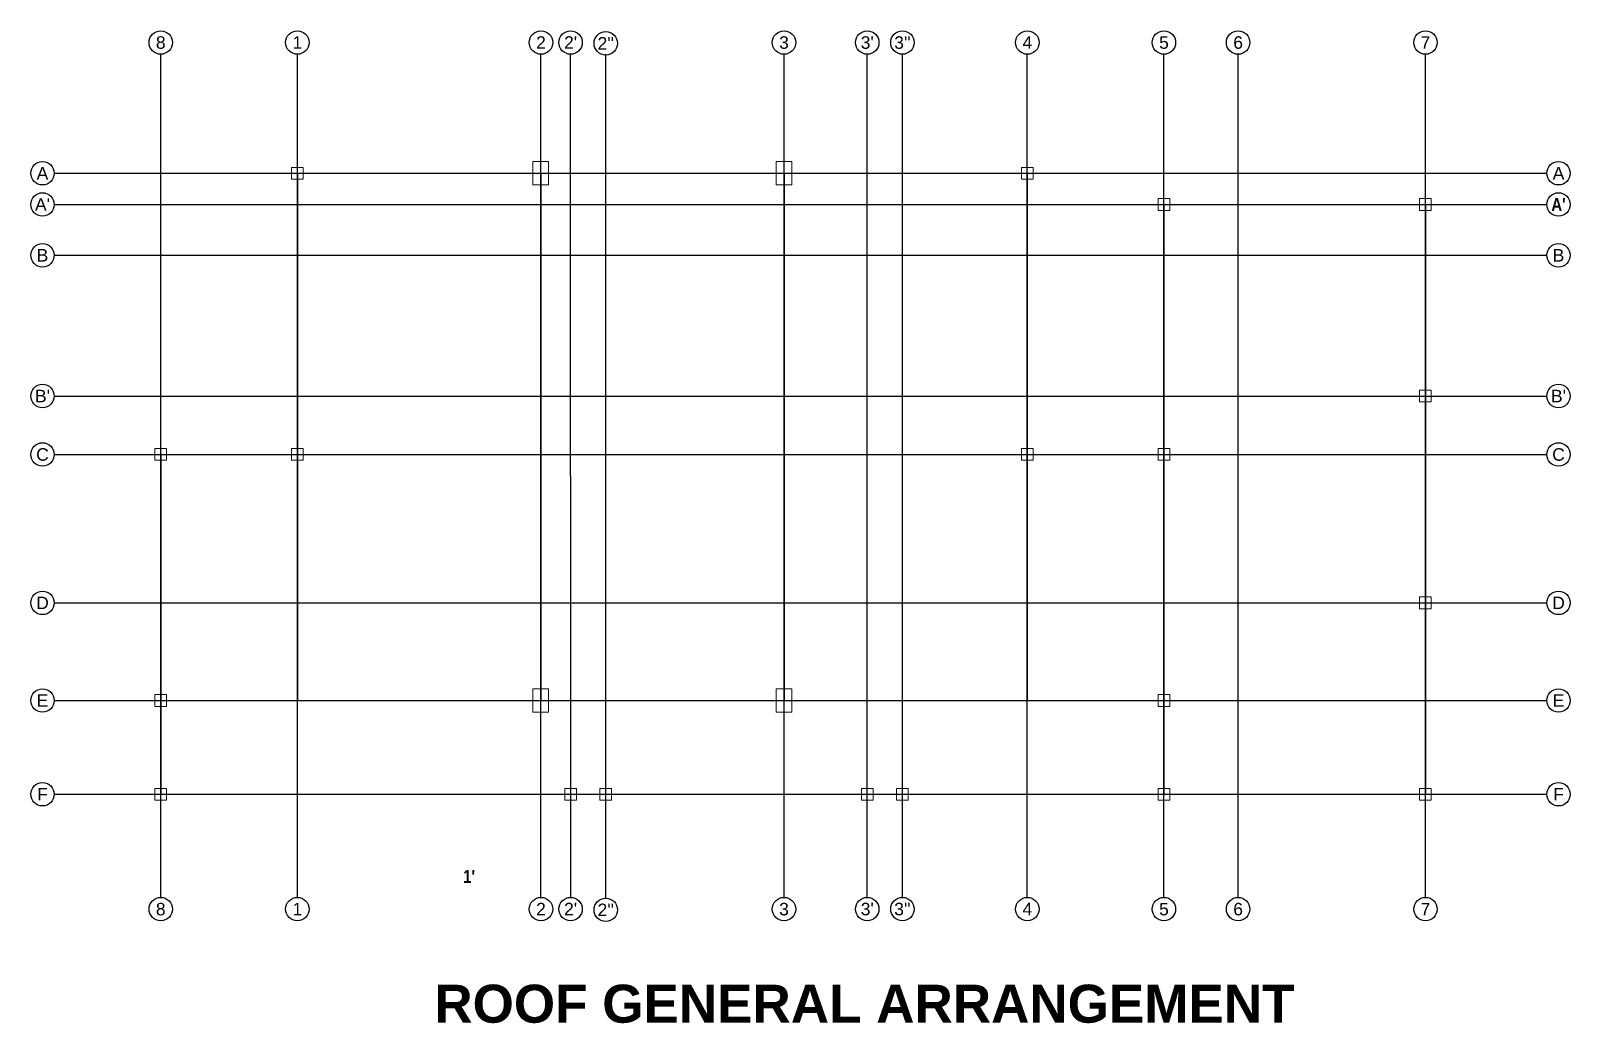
# Model space of a CAD drawing. Header units: millimetres. Extents: x 4093 to 97987, y 36678 to 56018.
# Drawn here: x 68409 to 97987, y 36787 to 56018 of the extents above; entities that cross this region are included whole.
import ezdxf
from ezdxf.enums import TextEntityAlignment as Align

# ---------------------------------------------------------------- set-up
doc = ezdxf.new("R2010")
doc.units = ezdxf.units.MM
doc.layers.add('COLUMN 2-R', color=2, linetype='Continuous', lineweight=9)
doc.layers.add('G-ANNO-TEXT', color=231, linetype='Continuous', lineweight=9)
doc.layers.add('GRID NAME', color=254, linetype='Continuous', true_color=0xe8d4bb)
doc.layers.add('GRIDLINES', color=254, linetype='Continuous', true_color=0xe8d4bb)
doc.layers.add('R. BEAMS', color=7, linetype='Continuous')
doc.styles.add('Arial_1', font='arial.ttf', dxfattribs={"height": 675})
doc.styles.add('Arial_B', font='arialbd.ttf', dxfattribs={"height": 154.761905})
doc.styles.add('Axis Label(Dir 1)', font='ARIALNB.TTF', dxfattribs={"height": 250})
doc.styles.add('Axis Label(Dir 2)', font='ARIALNB.TTF', dxfattribs={"height": 250})

msp = doc.modelspace()

# ---------------------------------------------------------------- texts
at = {"layer": 'G-ANNO-TEXT', "color": 1, "insert": (84426, 37699), "char_height": 729.35, "width": 21789, "attachment_point": 2, "style": 'Arial_B', "bg_fill": 3, "box_fill_scale": 1.25, "bg_fill_color": 9, "bg_fill_true_color": 13158600, "bg_fill_transparency": 0}
msp.add_mtext('ROOF GENERAL ARRANGEMENT', dxfattribs=at)
at = {"layer": 'GRID NAME'}
for s, height, style, p in [('8', 240, 'Arial_1', (70906, 55793)), ('1', 240, 'Arial_1', (73531, 55793)), ('2', 240, 'Arial_1', (78212, 55793)), ("2'", 240.3, 'Arial_1', (78781, 55793)), ("2''", 240.3, 'Arial_1', (79456, 55778)), ('3', 240, 'Arial_1', (82881, 55793)), ("3'", 240.3, 'Arial_1', (84481, 55793)), ("3''", 240.3, 'Arial_1', (85156, 55793)), ('4', 240, 'Arial_1', (87556, 55793)), ('5', 240, 'Arial_1', (90181, 55793)), ('6', 240, 'Arial_1', (91606, 55793)), ('7', 240, 'Arial_1', (95206, 55793)), ('A', 240, 'Arial_1', (68634, 53282)), ('A', 240, 'Arial_1', (97762, 53282)), ("A'", 240.3, 'Arial_1', (68634, 52683)), ("A'", 250, 'Axis Label(Dir 1)', (97762, 52683)), ('B', 240, 'Arial_1', (68634, 51707)), ('B', 240, 'Arial_1', (97762, 51707)), ("B'", 240.3, 'Arial_1', (68634, 49004)), ("B'", 240.3, 'Arial_1', (97762, 49004)), ('C', 240, 'Arial_1', (68634, 47882)), ('C', 240, 'Arial_1', (97762, 47882)), ('D', 240, 'Arial_1', (68634, 45032)), ('D', 240, 'Arial_1', (97762, 45032)), ('E', 240, 'Arial_1', (68634, 43157)), ('E', 240, 'Arial_1', (97762, 43157)), ('F', 240, 'Arial_1', (68634, 41357)), ('F', 240, 'Arial_1', (97762, 41357)), ("1'", 250, 'Axis Label(Dir 2)', (76831, 39777)), ('8', 240, 'Arial_1', (70906, 39151)), ('1', 240, 'Arial_1', (73531, 39151)), ('2', 240, 'Arial_1', (78212, 39151)), ("2'", 240.3, 'Arial_1', (78781, 39152)), ("2''", 240.3, 'Arial_1', (79456, 39137)), ('3', 240, 'Arial_1', (82881, 39151)), ("3'", 240.3, 'Arial_1', (84481, 39152)), ("3''", 240.3, 'Arial_1', (85156, 39152)), ('4', 240, 'Arial_1', (87556, 39152)), ('5', 240, 'Arial_1', (90181, 39151)), ('6', 240, 'Arial_1', (91606, 39151)), ('7', 240, 'Arial_1', (95206, 39151))]:
    msp.add_text(s, height=height, dxfattribs=dict(at, style=style)).set_placement(p, align=Align.MIDDLE_CENTER)

# ---------------------------------------------------------------- linework, layer by layer
at = {"layer": 'COLUMN 2-R', "color": 3, "transparency": 33554687}
for points in [[(73418, 53170), (73643, 53170), (73643, 53395), (73418, 53395)], [(78056, 53057), (78356, 53057), (78356, 53507), (78056, 53507)], [(82731, 53057), (83031, 53057), (83031, 53507), (82731, 53507)], [(87443, 53170), (87668, 53170), (87668, 53395), (87443, 53395)], [(90068, 52570), (90293, 52570), (90293, 52795), (90068, 52795)], [(95093, 52570), (95318, 52570), (95318, 52795), (95093, 52795)], [(95093, 48895), (95318, 48895), (95318, 49120), (95093, 49120)], [(70793, 47770), (71018, 47770), (71018, 47995), (70793, 47995)], [(73418, 47770), (73643, 47770), (73643, 47995), (73418, 47995)], [(87443, 47770), (87668, 47770), (87668, 47995), (87443, 47995)], [(90068, 47770), (90293, 47770), (90293, 47995), (90068, 47995)], [(95093, 44920), (95318, 44920), (95318, 45145), (95093, 45145)], [(70793, 43045), (71018, 43045), (71018, 43270), (70793, 43270)], [(78056, 42932), (78356, 42932), (78356, 43382), (78056, 43382)], [(82731, 42932), (83031, 42932), (83031, 43382), (82731, 43382)], [(90068, 43045), (90293, 43045), (90293, 43270), (90068, 43270)], [(70793, 41245), (71018, 41245), (71018, 41470), (70793, 41470)], [(78668, 41245), (78893, 41245), (78893, 41470), (78668, 41470)], [(78668, 41245), (78893, 41245), (78893, 41470), (78668, 41470)], [(79343, 41245), (79568, 41245), (79568, 41470), (79343, 41470)], [(79343, 41245), (79568, 41245), (79568, 41470), (79343, 41470)], [(84368, 41245), (84593, 41245), (84593, 41470), (84368, 41470)], [(84368, 41245), (84593, 41245), (84593, 41470), (84368, 41470)], [(85043, 41245), (85268, 41245), (85268, 41470), (85043, 41470)], [(85043, 41245), (85268, 41245), (85268, 41470), (85043, 41470)], [(90068, 41245), (90293, 41245), (90293, 41470), (90068, 41470)], [(95093, 41245), (95318, 41245), (95318, 41470), (95093, 41470)]]:
    msp.add_lwpolyline(points, close=True, dxfattribs=at)
at = {"layer": 'GRID NAME'}
for centre in [(70906, 55793), (73531, 55793), (78212, 55793), (78781, 55793), (79456, 55778), (82881, 55793), (84481, 55793), (85156, 55793), (87556, 55793), (90181, 55793), (91606, 55793), (95206, 55793), (68634, 53282), (97762, 53282), (68634, 52683), (97762, 52683), (68634, 51707), (97762, 51707), (68634, 49004), (97762, 49004), (68634, 47882), (97762, 47882), (68634, 45032), (97762, 45032), (68634, 43157), (97762, 43157), (68634, 41357), (97762, 41357), (70906, 39151), (73531, 39151), (78212, 39151), (78781, 39152), (79456, 39137), (82881, 39151), (84481, 39152), (85156, 39152), (87556, 39152), (90181, 39151), (91606, 39151), (95206, 39151)]:
    msp.add_circle(centre, 225, dxfattribs=at)
at = {"layer": 'GRIDLINES', "color": 251, "ltscale": 500, "true_color": 0x636466, "transparency": 33554687}
for points in [[(70906, 39376), (70906, 55568)], [(73531, 39376), (73531, 55568)], [(78208, 39381), (78212, 55568), (78212, 55568), (78212, 55568)], [(78783, 39381), (78781, 55568), (78781, 55568), (78781, 55568)], [(79455, 39362), (79456, 54419), (79456, 55568), (79456, 55568)], [(82881, 39376), (82881, 55568)], [(84481, 39376), (84481, 55568)], [(85156, 39376), (85156, 55568)], [(87556, 39376), (87556, 55568)], [(90181, 39376), (90181, 55568)], [(91606, 39376), (91606, 55568)], [(95206, 39376), (95206, 55568)], [(68859, 53282), (97537, 53282)], [(68859, 52683), (97537, 52683)], [(68859, 51707), (97537, 51707)], [(68859, 49004), (97537, 49004)], [(68859, 47882), (97537, 47882)], [(68859, 45032), (97537, 45032)], [(68859, 43157), (97537, 43157)], [(68859, 41357), (97537, 41357)]]:
    msp.add_lwpolyline(points, dxfattribs=at)
at = {"layer": 'R. BEAMS'}
for points in [[(73531, 53282), (87556, 53282), (87556, 43157)], [(73531, 53282), (73531, 43157)], [(78212, 53282), (78206, 43157)], [(82881, 53282), (82881, 43157)], [(90181, 52683), (90181, 41357)], [(90181, 52683), (95206, 52683)], [(95206, 52683), (95206, 41357)], [(87556, 51707), (90181, 51707)], [(90181, 49004), (95206, 49004)], [(70906, 47882), (70906, 41357)], [(70906, 47882), (87556, 47882)], [(87556, 47882), (90181, 47882)], [(90181, 45032), (95206, 45032)], [(70906, 43157), (90180, 43157)], [(70906, 41357), (95206, 41357)]]:
    msp.add_lwpolyline(points, dxfattribs=at)

msp.set_redraw_order([(e.dxf.handle, doc.entitydb.next_handle()) for e in msp.query("TEXT MTEXT ATTDEF DIMENSION ARC_DIMENSION")])  # texts and dimensions are drawn at this point

doc.saveas('drawing.dxf')
